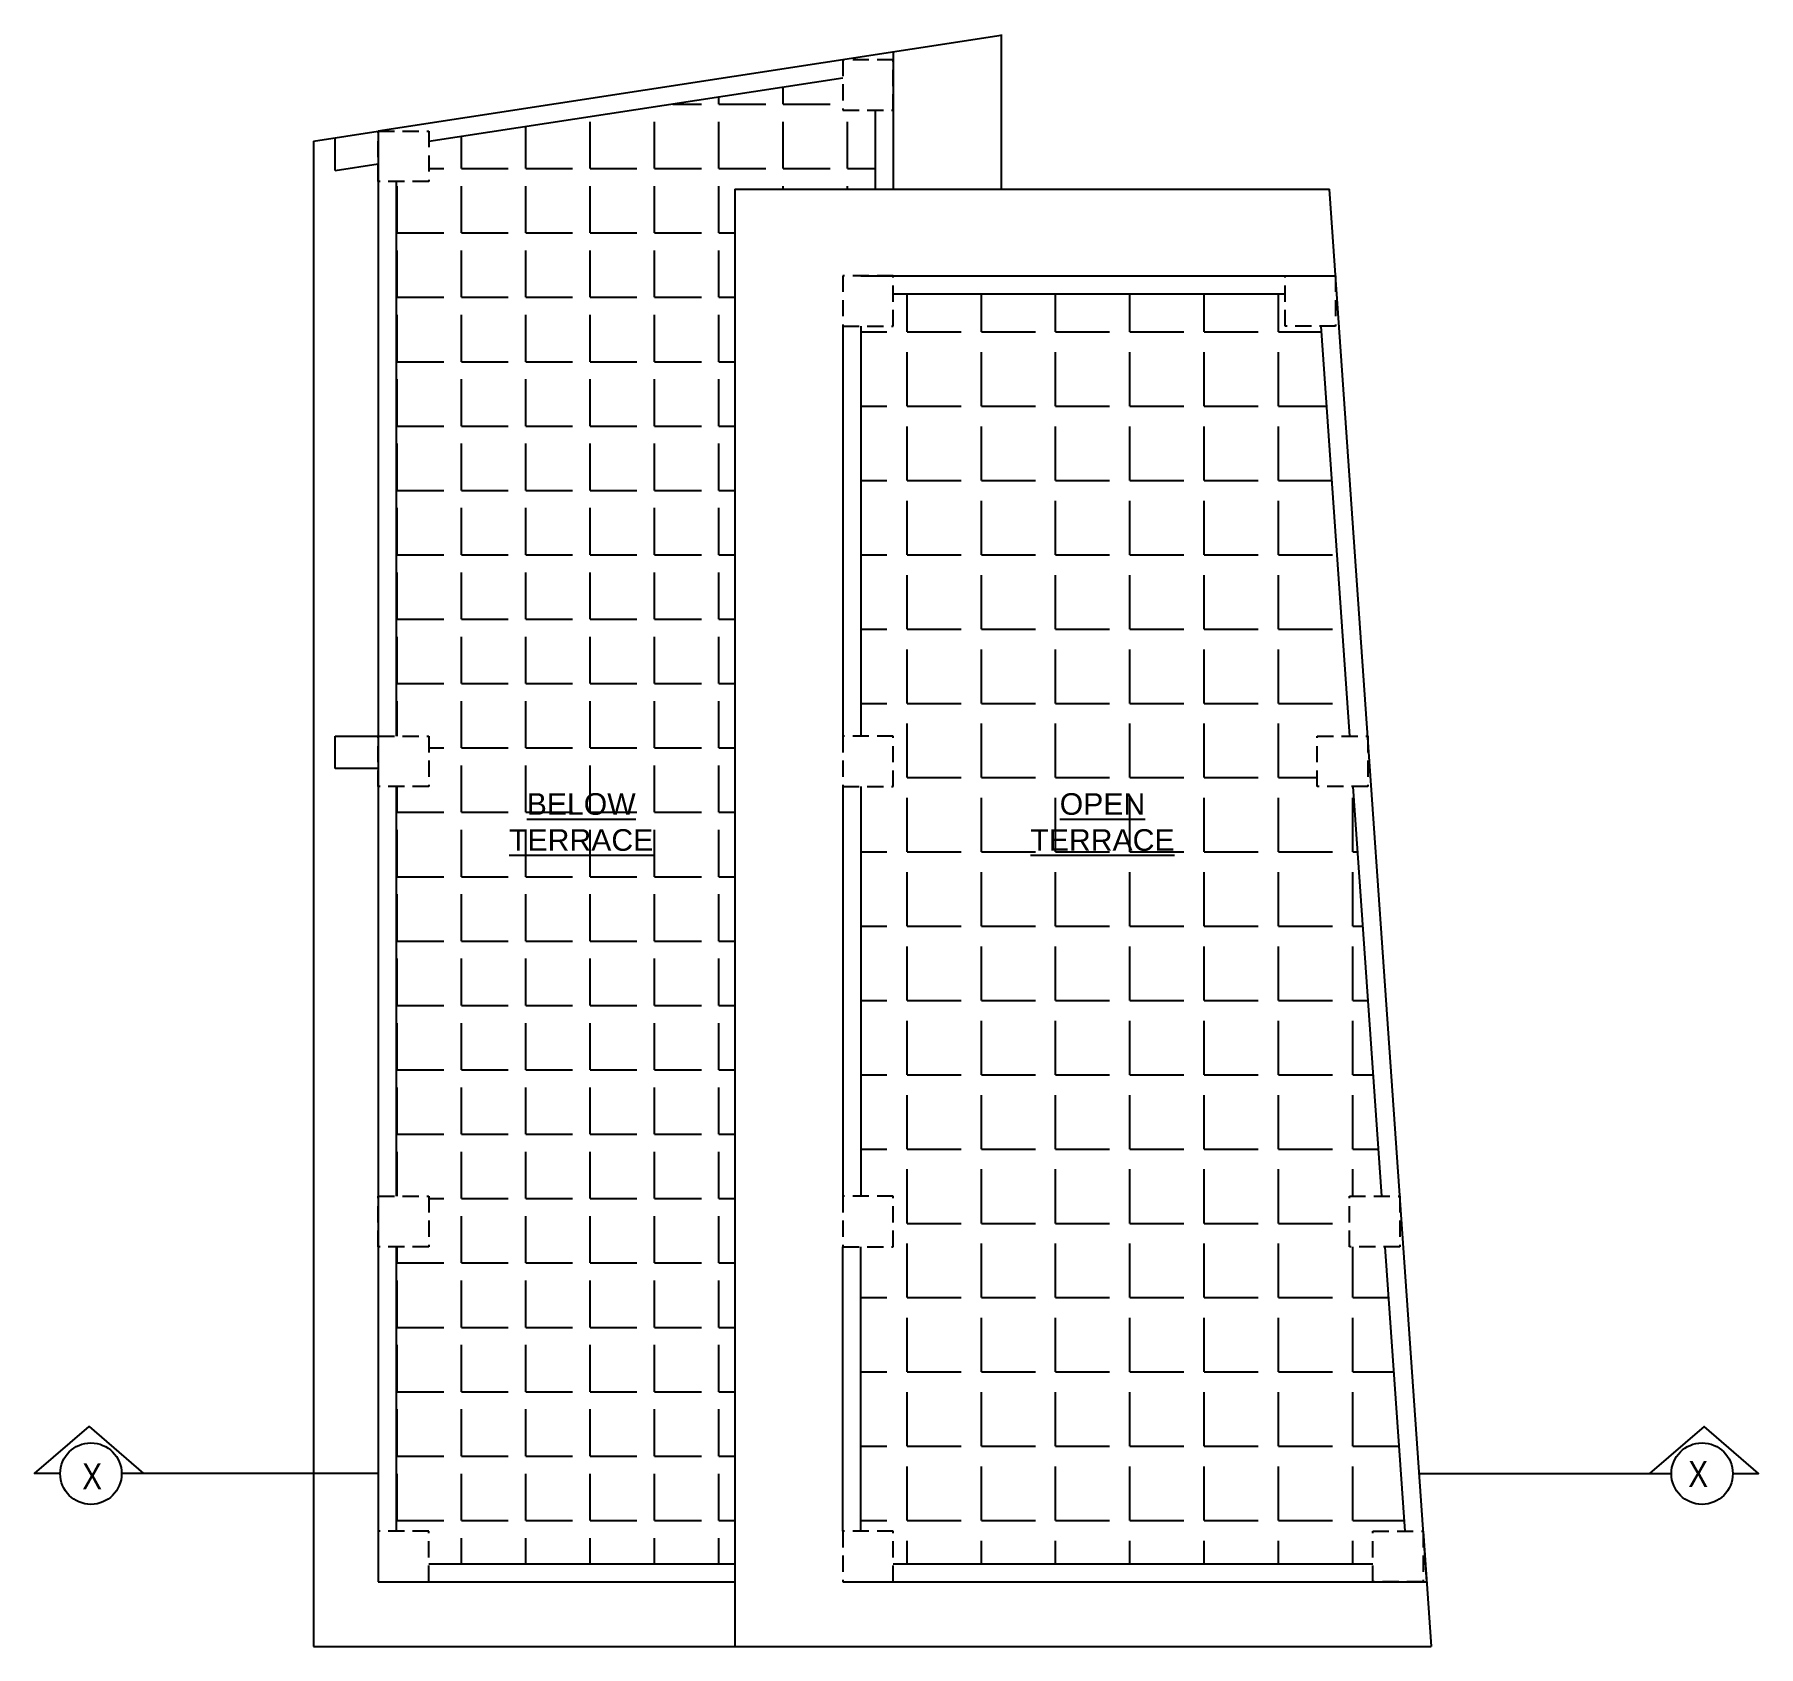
# Model space of a CAD drawing. Header units: inches. Extents: x -5096374 to -5070857, y -3259973 to -3243900.
# Drawn here: x -5081382.9 to -5080904.2, y -3256929.6 to -3256482 of the extents above; entities that cross this region are included whole.
import ezdxf

# ---------------------------------------------------------------- set-up
doc = ezdxf.new("R2010")
doc.units = ezdxf.units.IN
doc.header["$LTSCALE"] = 2
doc.header["$MEASUREMENT"] = 0
doc.linetypes.add('HIDDEN', pattern=[0.375, 0.25, -0.125])
doc.layers.get('0').update_dxf_attribs({"linetype": 'CONTINUOUS'})
doc.layers.add('A-Hatch', color=7, linetype='CONTINUOUS')
doc.layers.add('TEXT', color=181, linetype='CONTINUOUS', lineweight=25)
doc.styles.add('ARAIL', font='ARIALN.TTF')
doc.styles.add('arial.', font='arial.ttf')

msp = doc.modelspace()

# ---------------------------------------------------------------- texts
at = {"layer": 'TEXT', "lineweight": -2, "char_height": 6, "width": 127.5059, "attachment_point": 5, "style": 'arial.'}
for s, insert in [('{\\LBELOW \\PTERRACE}', (-5081231.09, -3256700.7)), ('{\\LOPEN\\PTERRACE}', (-5081086.34, -3256700.7))]:
    msp.add_mtext(s, dxfattribs=dict(at, insert=insert))
at = {"layer": 'TEXT', "char_height": 7.2, "style": 'ARAIL'}
for insert, attachment_point in [((-5081364.15, -3256878.75), 3), ((-5080923.67, -3256878.09), 1)]:
    msp.add_mtext_dynamic_manual_height_columns('X', width=125.4648, gutter_width=90, heights=[0], dxfattribs=dict(at, insert=insert, attachment_point=attachment_point))

# ---------------------------------------------------------------- hatches: boundary and pattern name
at = {"layer": 'A-Hatch', "ltscale": 0.5}
h = msp.add_hatch(dxfattribs=at)
h.set_pattern_fill('ANGLE', color=256, scale=65)
h.set_pattern_definition([(0, (8284.386, 1896.64), (0, 17.875), [13, -4.875]), (90, (8284.386, 1896.64), (-17.875, 1e-15), [13, -4.875])])
h.paths.add_polyline_path([(-5081273.43, -3256804.59), (-5081273.43, -3256818.59), (-5081282.43, -3256818.59), (-5081282.43, -3256897.59), (-5081273.43, -3256897.59), (-5081273.43, -3256906.59), (-5081188.43, -3256906.59), (-5081188.43, -3256524.99), (-5081149.43, -3256524.99), (-5081149.43, -3256503.06), (-5081158.43, -3256503.06), (-5081158.43, -3256494.11), (-5081273.43, -3256511.74), (-5081273.43, -3256522.83), (-5081282.43, -3256522.83), (-5081282.43, -3256676.83), (-5081273.43, -3256676.83), (-5081273.43, -3256690.83), (-5081282.43, -3256690.83), (-5081282.43, -3256804.59)])
h.paths.add_polyline_path([(-5081252.49, -3256711.48), (-5081209.44, -3256711.48), (-5081209.44, -3256689.02), (-5081252.49, -3256689.02)], flags=24)
h = msp.add_hatch(dxfattribs=at)
h.set_pattern_fill('ANGLE', color=256, scale=75)
h.set_pattern_definition([(0, (8284.386, 1896.64), (0, 20.625), [15, -5.625]), (90, (8284.386, 1896.64), (-20.625, 1e-15), [15, -5.625])])
h.paths.add_polyline_path([(-5081016.71, -3256690.83), (-5081026.68, -3256690.83), (-5081026.68, -3256676.83), (-5081017.69, -3256676.83), (-5081025.63, -3256562.99), (-5081035.59, -3256562.99), (-5081035.59, -3256553.99), (-5081144.43, -3256553.99), (-5081144.43, -3256562.99), (-5081153.43, -3256562.99), (-5081153.43, -3256676.83), (-5081144.43, -3256676.83), (-5081144.43, -3256690.83), (-5081153.43, -3256690.83), (-5081153.43, -3256804.59), (-5081144.43, -3256804.59), (-5081144.43, -3256818.59), (-5081153.43, -3256818.59), (-5081153.43, -3256897.59), (-5081144.43, -3256897.59), (-5081144.43, -3256906.59), (-5081011.29, -3256906.59), (-5081011.29, -3256897.59), (-5081002.3, -3256897.59), (-5081007.81, -3256818.59), (-5081017.77, -3256818.59), (-5081017.77, -3256804.59), (-5081008.78, -3256804.59)])
h.paths.add_polyline_path([(-5081107.74, -3256711.48), (-5081064.69, -3256711.48), (-5081064.69, -3256689.02), (-5081107.74, -3256689.02)], flags=24)

# ---------------------------------------------------------------- linework, layer by layer
at = {"ltscale": 0.5}
for p, q in [((-5081114.43, -3256482.31), (-5081287.43, -3256508.83)), ((-5081114.43, -3256482.01), (-5081114.43, -3256524.99)), ((-5081144.43, -3256486.91), (-5081144.43, -3256524.99)), ((-5081158.43, -3256494.11), (-5081273.43, -3256511.74)), ((-5081149.43, -3256503.06), (-5081149.43, -3256524.99)), ((-5081305.43, -3256511.59), (-5081287.43, -3256508.83)), ((-5081305.43, -3256511.59), (-5081305.43, -3256929.59)), ((-5081299.43, -3256519.77), (-5081299.43, -3256510.67)), ((-5081287.43, -3256508.83), (-5081287.43, -3256676.83)), ((-5081299.43, -3256519.77), (-5081287.43, -3256517.94)), ((-5081282.43, -3256522.83), (-5081282.43, -3256676.83)), ((-5081188.43, -3256524.99), (-5081188.43, -3256929.59)), ((-5081188.43, -3256524.99), (-5081023.26, -3256524.99)), ((-5080996.31, -3256911.59), (-5081023.26, -3256524.99)), ((-5081153.43, -3256548.99), (-5081144.43, -3256548.99)), ((-5081144.43, -3256548.99), (-5081021.59, -3256548.99)), ((-5081144.43, -3256553.99), (-5081035.59, -3256553.99)), ((-5081158.43, -3256562.99), (-5081158.43, -3256676.83)), ((-5081153.43, -3256562.99), (-5081153.43, -3256676.83)), ((-5081017.69, -3256676.83), (-5081025.63, -3256562.99)), ((-5081299.43, -3256676.83), (-5081287.43, -3256676.83)), ((-5081299.43, -3256685.83), (-5081299.43, -3256676.83)), ((-5081287.43, -3256676.83), (-5081287.43, -3256911.59)), ((-5081287.43, -3256685.83), (-5081299.43, -3256685.83)), ((-5081282.43, -3256690.83), (-5081282.43, -3256804.59)), ((-5081158.43, -3256690.83), (-5081158.43, -3256804.59)), ((-5081153.43, -3256690.83), (-5081153.43, -3256804.59)), ((-5081008.78, -3256804.59), (-5081016.71, -3256690.83)), ((-5081282.43, -3256818.59), (-5081282.43, -3256897.59)), ((-5081282.43, -3256818.59), (-5081282.43, -3256897.59)), ((-5081158.43, -3256897.59), (-5081158.43, -3256818.59)), ((-5081153.43, -3256897.59), (-5081153.43, -3256818.59)), ((-5081002.3, -3256897.59), (-5081007.81, -3256818.59)), ((-5080997.29, -3256897.59), (-5080995.05, -3256929.59)), ((-5081273.43, -3256906.59), (-5081188.43, -3256906.59)), ((-5081144.43, -3256906.59), (-5081011.29, -3256906.59)), ((-5081287.43, -3256911.59), (-5081188.43, -3256911.59)), ((-5081158.43, -3256911.59), (-5080996.31, -3256911.59)), ((-5081305.43, -3256929.59), (-5080995.05, -3256929.59))]:
    msp.add_line(p, q, dxfattribs=at)
at = {"linetype": 'HIDDEN', "ltscale": 9}
for points in [[(-5081144.43, -3256489.06), (-5081158.43, -3256489.06), (-5081158.43, -3256503.06), (-5081144.43, -3256503.06)], [(-5081287.43, -3256508.83), (-5081273.43, -3256508.83), (-5081273.43, -3256522.83), (-5081287.43, -3256522.83)], [(-5081144.43, -3256548.99), (-5081158.43, -3256548.99), (-5081158.43, -3256562.99), (-5081144.43, -3256562.99)], [(-5081035.59, -3256548.99), (-5081021.59, -3256548.99), (-5081021.59, -3256562.99), (-5081035.59, -3256562.99)], [(-5081287.43, -3256676.83), (-5081273.43, -3256676.83), (-5081273.43, -3256690.83), (-5081287.43, -3256690.83)], [(-5081144.43, -3256676.83), (-5081158.43, -3256676.83), (-5081158.43, -3256690.83), (-5081144.43, -3256690.83)], [(-5081026.68, -3256676.83), (-5081012.68, -3256676.83), (-5081012.68, -3256690.83), (-5081026.68, -3256690.83)], [(-5081287.43, -3256804.59), (-5081273.43, -3256804.59), (-5081273.43, -3256818.59), (-5081287.43, -3256818.59)], [(-5081144.43, -3256804.59), (-5081158.43, -3256804.59), (-5081158.43, -3256818.59), (-5081144.43, -3256818.59)], [(-5081017.77, -3256804.59), (-5081003.77, -3256804.59), (-5081003.77, -3256818.59), (-5081017.77, -3256818.59)], [(-5081273.43, -3256897.59), (-5081287.43, -3256897.59), (-5081287.43, -3256911.59), (-5081273.43, -3256911.59)], [(-5081144.43, -3256897.59), (-5081158.43, -3256897.59), (-5081158.43, -3256911.59), (-5081144.43, -3256911.59)], [(-5081011.29, -3256897.59), (-5080997.29, -3256897.59), (-5080997.29, -3256911.59), (-5081011.29, -3256911.59)]]:
    msp.add_lwpolyline(points, close=True, dxfattribs=at)
at = {"layer": 'TEXT'}
for points in [[(-5081375.77, -3256881.59), (-5081382.91, -3256881.59), (-5081367.76, -3256868.5), (-5081352.62, -3256881.59)], [(-5080911.3, -3256881.59), (-5080904.16, -3256881.59), (-5080919.3, -3256868.5), (-5080934.45, -3256881.59)], [(-5081287.43, -3256881.59), (-5081358.7, -3256881.59)], [(-5080998.4, -3256881.59), (-5080928.37, -3256881.59)]]:
    msp.add_lwpolyline(points, dxfattribs=at)
for centre in [(-5081367.23, -3256881.59), (-5080919.84, -3256881.59)]:
    msp.add_circle(centre, 8.53, dxfattribs=at)

msp.set_redraw_order([(e.dxf.handle, doc.entitydb.next_handle()) for e in msp.query("TEXT MTEXT ATTDEF DIMENSION ARC_DIMENSION")])  # texts and dimensions are drawn at this point

doc.saveas('drawing.dxf')
